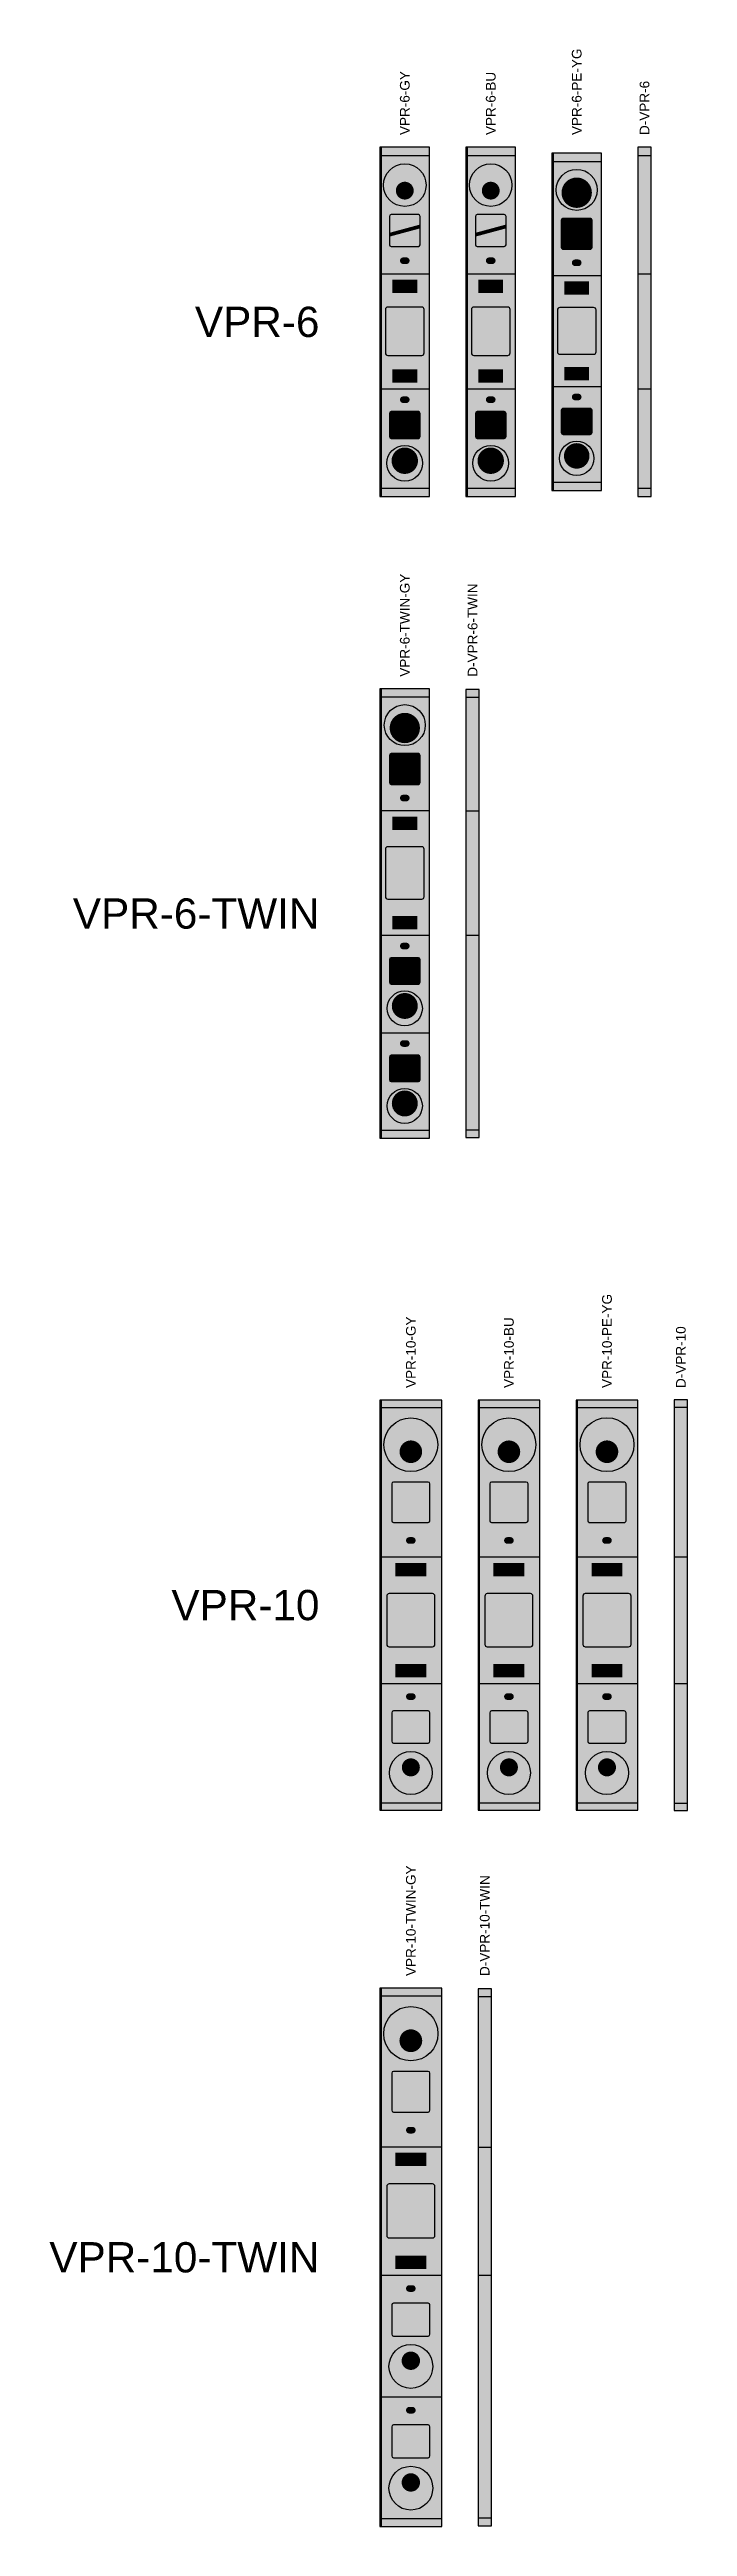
# Model space of a CAD drawing. Header units: millimetres. Extents: x -73 to 58, y -1663 to 37.
# Drawn here: x -54.6 to 50.8, y -1271.5 to -862.4 of the extents above; entities that cross this region are included whole.
import ezdxf
from ezdxf.enums import TextEntityAlignment as Align

# ---------------------------------------------------------------- set-up
doc = ezdxf.new("R2010")
doc.units = ezdxf.units.MM
doc.styles.add('VPR_Arial', font='arial.ttf')

msp = doc.modelspace()

# ---------------------------------------------------------------- texts
at = {"style": 'VPR_Arial'}
for s, p in [('VPR-6-PE-YG', (32.5, -876.55)), ('VPR-6-GY', (4.1, -876.55)), ('VPR-6-BU', (18.3, -876.55)), ('D-VPR-6', (43.7, -876.55)), ('VPR-6-TWIN-GY', (4.1, -966)), ('D-VPR-6-TWIN', (15.3, -966)), ('VPR-10-PE-YG', (37.5, -1083.45)), ('VPR-10-GY', (5.1, -1083.45)), ('VPR-10-BU', (21.3, -1083.45)), ('D-VPR-10', (49.7, -1083.45)), ('VPR-10-TWIN-GY', (5.1, -1180.55)), ('D-VPR-10-TWIN', (17.3, -1180.55))]:
    msp.add_text(s, height=1.6, rotation=90, dxfattribs=at).set_placement(p, align=Align.MIDDLE_LEFT)
for s, p in [('VPR-6', (-10, -907.4)), ('VPR-6-TWIN', (-10, -1005.1)), ('VPR-10', (-10, -1119.3)), ('VPR-10-TWIN', (-10, -1227))]:
    msp.add_text(s, height=5, dxfattribs=at).set_placement(p, align=Align.MIDDLE_RIGHT)

# ---------------------------------------------------------------- blocks, each defined once
blk = doc.blocks.new('VPR-10-GY')
at = {"true_color": 0x82817d}
blk.add_hatch(color=8, dxfattribs=at).paths.add_polyline_path([(0, -33.85), (10.2, -33.85), (10.2, 33.85), (0, 33.85)])
at = {"true_color": 0x72706d}
for points in [[(0, 32.65), (10.2, 32.65), (10.2, 33.85), (0, 33.85)], [(0, -33.85), (10.2, -33.85), (10.2, -32.65), (0, -32.65)]]:
    blk.add_hatch(color=8, dxfattribs=at).paths.add_polyline_path(points)
at = {"true_color": 0x989692}
for points in [[(0, 7.95), (10.2, 7.95), (10.2, 32.65), (0, 32.65)], [(0, -32.65), (10.2, -32.65), (10.2, -12.95), (0, -12.95)]]:
    blk.add_hatch(color=252, dxfattribs=at).paths.add_polyline_path(points)
at = {"true_color": 0x706f6c}
h = blk.add_hatch(color=8, dxfattribs=at)
edge = h.paths.add_edge_path()
edge.add_arc((5.1, 26.475), 4.446, 0, 360)
at = {"true_color": 0x4f4e4b}
h = blk.add_hatch(color=251, dxfattribs=at)
edge = h.paths.add_edge_path()
edge.add_arc((5.1, 25.85256), 3.29004, 0, 360)
at = {"true_color": 0x2d2d2b}
h = blk.add_hatch(color=250, dxfattribs=at)
edge = h.paths.add_edge_path()
edge.add_arc((5.1, 25.31904), 1.86732, 0, 360)
at = {"true_color": 0xe46f30}
for points in [[(2.238, 13.631), (7.962, 13.631, 0.414213562), (8.262, 13.931), (8.262, 20, 0.414213562), (7.962, 20.3), (2.238, 20.3, 0.414213562), (1.938, 20), (1.938, 13.931, 0.414213562)], [(2.238, -22.8), (7.962, -22.8, 0.414213562), (8.262, -22.5), (8.262, -17.781, 0.414213562), (7.962, -17.481), (2.238, -17.481, 0.414213562), (1.938, -17.781), (1.938, -22.5, 0.414213562)]]:
    blk.add_hatch(color=32, dxfattribs=at).paths.add_polyline_path(points)
at = {"true_color": 0x723718}
for points in [[(1.938, 15.69839), (8.262, 17.43233), (8.262, 18.23261), (1.938, 16.49867)], [(1.938, -21.15111), (8.262, -19.76817), (8.262, -19.12989), (1.938, -20.51283)]]:
    blk.add_hatch(color=36, dxfattribs=at).paths.add_polyline_path(points)
at = {"true_color": 0x3f3f3d}
for points in [[(4.849, 10.117), (5.351, 10.117, 0.414213562), (5.9, 10.666), (5.9, 10.668, 0.414213562), (5.351, 11.217), (4.849, 11.217, 0.414213562), (4.3, 10.668), (4.3, 10.666, 0.414213562)], [(4.849, -15.667), (5.351, -15.667, 0.414213562), (5.9, -15.118), (5.9, -15.116, 0.414213562), (5.351, -14.567), (4.849, -14.567, 0.414213562), (4.3, -15.116), (4.3, -15.118, 0.414213562)]]:
    blk.add_hatch(color=250, dxfattribs=at).paths.add_polyline_path(points)
at = {"true_color": 0x343437}
for points in [[(2.55, 4.75), (7.65, 4.75), (7.65, 6.95), (2.55, 6.95)], [(2.55, -11.95), (7.65, -11.95), (7.65, -9.75), (2.55, -9.75)]]:
    blk.add_hatch(color=250, dxfattribs=at).paths.add_polyline_path(points)
at = {"true_color": 0xa4a29d}
blk.add_hatch(color=253, dxfattribs=at).paths.add_polyline_path([(1.522, -6.889), (8.678, -6.889, 0.414213562), (9.078, -6.489), (9.078, 1.489, 0.414213562), (8.678, 1.889), (1.522, 1.889, 0.414213562), (1.122, 1.489), (1.122, -6.489, 0.414213562)])
at = {"true_color": 0x706f6c}
h = blk.add_hatch(color=8, dxfattribs=at)
edge = h.paths.add_edge_path()
edge.add_arc((5.1, -27.725), 3.546, 0, 360)
at = {"true_color": 0x4f4e4b}
h = blk.add_hatch(color=251, dxfattribs=at)
edge = h.paths.add_edge_path()
edge.add_arc((5.1, -27.22856), 2.62404, 0, 360)
at = {"true_color": 0x2d2d2b}
h = blk.add_hatch(color=250, dxfattribs=at)
edge = h.paths.add_edge_path()
edge.add_arc((5.1, -26.80304), 1.48932, 0, 360)
at = {"color": 253, "true_color": 0xaaa8a3}
blk.add_line((0.25, -33.85), (0.25, 33.85), dxfattribs=at)
at = {"color": 251, "true_color": 0x5b5a57}
for p, q in [((0, 32.65), (10.2, 32.65)), ((0, 7.95), (10.2, 7.95)), ((0, -12.95), (10.2, -12.95)), ((0, -32.65), (10.2, -32.65))]:
    blk.add_line(p, q, dxfattribs=at)
blk.add_lwpolyline([(0, -33.85), (10.2, -33.85), (10.2, 33.85), (0, 33.85)], close=True)
at = {"color": 34, "true_color": 0x8d441d}
for points in [[(2.238, 13.631), (7.962, 13.631, 0.414213562), (8.262, 13.931), (8.262, 20, 0.414213562), (7.962, 20.3), (2.238, 20.3, 0.414213562), (1.938, 20), (1.938, 13.931, 0.414213562)], [(2.238, -22.8), (7.962, -22.8, 0.414213562), (8.262, -22.5), (8.262, -17.781, 0.414213562), (7.962, -17.481), (2.238, -17.481, 0.414213562), (1.938, -17.781), (1.938, -22.5, 0.414213562)]]:
    blk.add_lwpolyline(points, format="xyb", close=True, dxfattribs=at)
at = {"color": 251, "true_color": 0x5b5a57}
blk.add_lwpolyline([(1.522, -6.889), (8.678, -6.889, 0.414213562), (9.078, -6.489), (9.078, 1.489, 0.414213562), (8.678, 1.889), (1.522, 1.889, 0.414213562), (1.122, 1.489), (1.122, -6.489, 0.414213562)], format="xyb", close=True, dxfattribs=at)
at = {"color": 251, "true_color": 0x535250}
for centre, radius in [((5.1, 26.475), 4.446), ((5.1, -27.725), 3.546)]:
    blk.add_circle(centre, radius, dxfattribs=at)
blk = doc.blocks.new('VPR-10-BU')
at = {"true_color": 0x22609a}
blk.add_hatch(color=144, dxfattribs=at).paths.add_polyline_path([(0, -33.85), (10.2, -33.85), (10.2, 33.85), (0, 33.85)])
at = {"true_color": 0x1e5487}
for points in [[(0, 32.65), (10.2, 32.65), (10.2, 33.85), (0, 33.85)], [(0, -33.85), (10.2, -33.85), (10.2, -32.65), (0, -32.65)]]:
    blk.add_hatch(color=146, dxfattribs=at).paths.add_polyline_path(points)
at = {"true_color": 0x2870b4}
for points in [[(0, 7.95), (10.2, 7.95), (10.2, 32.65), (0, 32.65)], [(0, -32.65), (10.2, -32.65), (10.2, -12.95), (0, -12.95)]]:
    blk.add_hatch(color=155, dxfattribs=at).paths.add_polyline_path(points)
at = {"true_color": 0x1d5285}
h = blk.add_hatch(color=146, dxfattribs=at)
edge = h.paths.add_edge_path()
edge.add_arc((5.1, 26.475), 4.446, 0, 360)
at = {"true_color": 0x143a5d}
h = blk.add_hatch(color=159, dxfattribs=at)
edge = h.paths.add_edge_path()
edge.add_arc((5.1, 25.85256), 3.29004, 0, 360)
at = {"true_color": 0x0c2136}
h = blk.add_hatch(color=158, dxfattribs=at)
edge = h.paths.add_edge_path()
edge.add_arc((5.1, 25.31904), 1.86732, 0, 360)
at = {"true_color": 0xe46f30}
for points in [[(2.238, 13.631), (7.962, 13.631, 0.414213562), (8.262, 13.931), (8.262, 20, 0.414213562), (7.962, 20.3), (2.238, 20.3, 0.414213562), (1.938, 20), (1.938, 13.931, 0.414213562)], [(2.238, -22.8), (7.962, -22.8, 0.414213562), (8.262, -22.5), (8.262, -17.781, 0.414213562), (7.962, -17.481), (2.238, -17.481, 0.414213562), (1.938, -17.781), (1.938, -22.5, 0.414213562)]]:
    blk.add_hatch(color=32, dxfattribs=at).paths.add_polyline_path(points)
at = {"true_color": 0x723718}
for points in [[(1.938, 15.69839), (8.262, 17.43233), (8.262, 18.23261), (1.938, 16.49867)], [(1.938, -21.15111), (8.262, -19.76817), (8.262, -19.12989), (1.938, -20.51283)]]:
    blk.add_hatch(color=36, dxfattribs=at).paths.add_polyline_path(points)
at = {"true_color": 0x102f4b}
for points in [[(4.849, 10.117), (5.351, 10.117, 0.414213562), (5.9, 10.666), (5.9, 10.668, 0.414213562), (5.351, 11.217), (4.849, 11.217, 0.414213562), (4.3, 10.668), (4.3, 10.666, 0.414213562)], [(4.849, -15.667), (5.351, -15.667, 0.414213562), (5.9, -15.118), (5.9, -15.116, 0.414213562), (5.351, -14.567), (4.849, -14.567, 0.414213562), (4.3, -15.116), (4.3, -15.118, 0.414213562)]]:
    blk.add_hatch(color=158, dxfattribs=at).paths.add_polyline_path(points)
at = {"true_color": 0x343437}
for points in [[(2.55, 4.75), (7.65, 4.75), (7.65, 6.95), (2.55, 6.95)], [(2.55, -11.95), (7.65, -11.95), (7.65, -9.75), (2.55, -9.75)]]:
    blk.add_hatch(color=250, dxfattribs=at).paths.add_polyline_path(points)
at = {"true_color": 0x2b78c2}
blk.add_hatch(color=152, dxfattribs=at).paths.add_polyline_path([(1.522, -6.889), (8.678, -6.889, 0.414213562), (9.078, -6.489), (9.078, 1.489, 0.414213562), (8.678, 1.889), (1.522, 1.889, 0.414213562), (1.122, 1.489), (1.122, -6.489, 0.414213562)])
at = {"true_color": 0x1d5285}
h = blk.add_hatch(color=146, dxfattribs=at)
edge = h.paths.add_edge_path()
edge.add_arc((5.1, -27.725), 3.546, 0, 360)
at = {"true_color": 0x143a5d}
h = blk.add_hatch(color=159, dxfattribs=at)
edge = h.paths.add_edge_path()
edge.add_arc((5.1, -27.22856), 2.62404, 0, 360)
at = {"true_color": 0x0c2136}
h = blk.add_hatch(color=158, dxfattribs=at)
edge = h.paths.add_edge_path()
edge.add_arc((5.1, -26.80304), 1.48932, 0, 360)
at = {"color": 152, "true_color": 0x2c7dc9}
blk.add_line((0.25, -33.85), (0.25, 33.85), dxfattribs=at)
at = {"color": 156, "true_color": 0x18436c}
for p, q in [((0, 32.65), (10.2, 32.65)), ((0, 7.95), (10.2, 7.95)), ((0, -12.95), (10.2, -12.95)), ((0, -32.65), (10.2, -32.65))]:
    blk.add_line(p, q, dxfattribs=at)
blk.add_lwpolyline([(0, -33.85), (10.2, -33.85), (10.2, 33.85), (0, 33.85)], close=True)
at = {"color": 34, "true_color": 0x8d441d}
for points in [[(2.238, 13.631), (7.962, 13.631, 0.414213562), (8.262, 13.931), (8.262, 20, 0.414213562), (7.962, 20.3), (2.238, 20.3, 0.414213562), (1.938, 20), (1.938, 13.931, 0.414213562)], [(2.238, -22.8), (7.962, -22.8, 0.414213562), (8.262, -22.5), (8.262, -17.781, 0.414213562), (7.962, -17.481), (2.238, -17.481, 0.414213562), (1.938, -17.781), (1.938, -22.5, 0.414213562)]]:
    blk.add_lwpolyline(points, format="xyb", close=True, dxfattribs=at)
at = {"color": 156, "true_color": 0x18436c}
blk.add_lwpolyline([(1.522, -6.889), (8.678, -6.889, 0.414213562), (9.078, -6.489), (9.078, 1.489, 0.414213562), (8.678, 1.889), (1.522, 1.889, 0.414213562), (1.122, 1.489), (1.122, -6.489, 0.414213562)], format="xyb", close=True, dxfattribs=at)
at = {"color": 159, "true_color": 0x163d63}
for centre, radius in [((5.1, 26.475), 4.446), ((5.1, -27.725), 3.546)]:
    blk.add_circle(centre, radius, dxfattribs=at)
blk = doc.blocks.new('VPR-10-PE-YG')
at = {"true_color": 0x438b60}
blk.add_hatch(color=117, dxfattribs=at).paths.add_polyline_path([(0, -33.85), (10.2, -33.85), (10.2, 33.85), (0, 33.85)])
at = {"true_color": 0x3a7954}
for points in [[(0, 32.65), (10.2, 32.65), (10.2, 33.85), (0, 33.85)], [(0, -33.85), (10.2, -33.85), (10.2, -32.65), (0, -32.65)]]:
    blk.add_hatch(color=107, dxfattribs=at).paths.add_polyline_path(points)
at = {"true_color": 0x4ea270}
for points in [[(0, 7.95), (10.2, 7.95), (10.2, 32.65), (0, 32.65)], [(0, -32.65), (10.2, -32.65), (10.2, -12.95), (0, -12.95)]]:
    blk.add_hatch(color=115, dxfattribs=at).paths.add_polyline_path(points)
at = {"true_color": 0xc4c45c}
for points in [[(0, 32.14), (10.2, 31.7), (10.2, 32.14), (0, 32.59)], [(0, 30.55), (10.2, 30.56), (10.2, 30.72), (0, 30.71)], [(0, 29.4), (10.2, 28.29), (10.2, 28.47), (0, 29.58)], [(0, 27.92), (10.2, 29.07), (10.2, 29.52), (0, 28.37)], [(0, 26.4), (10.2, 25.33), (10.2, 25.82), (0, 26.88)], [(0, 24.87), (10.2, 25.41), (10.2, 25.59), (0, 25.04)], [(0, 23.87), (10.2, 24.23), (10.2, 24.6), (0, 24.24)], [(0, 23.09), (10.2, 22.28), (10.2, 22.46), (0, 23.28)], [(0, 21.82), (10.2, 22.24), (10.2, 22.64), (0, 22.22)], [(0, 20.56), (10.2, 20.71), (10.2, 20.91), (0, 20.76)], [(0, 19.87), (10.2, 20.31), (10.2, 20.47), (0, 20.03)], [(0, 17.79), (10.2, 17.6), (10.2, 17.9), (0, 18.09)], [(0, 16.18), (10.2, 17.37), (10.2, 17.59), (0, 16.39)], [(0, 15.05), (10.2, 16.18), (10.2, 16.44), (0, 15.31)], [(0, 13.26), (10.2, 14.35), (10.2, 14.88), (0, 13.78)], [(0, 12.31), (10.2, 13.47), (10.2, 13.74), (0, 12.57)], [(0, 10.49), (10.2, 9.92), (10.2, 10.17), (0, 10.73)], [(0, 9.28), (10.2, 9.69), (10.2, 9.98), (0, 9.56)], [(0, 8.14), (10.2, 7.06), (10.2, 7.5), (0, 8.57)], [(0, 6.56), (10.2, 6.23), (10.2, 6.76), (0, 7.09)], [(0, 5.28), (10.2, 6), (10.2, 6.48), (0, 5.77)], [(0, 3.29), (10.2, 3.08), (10.2, 3.45), (0, 3.65)], [(0, 1.16), (10.2, 1.57), (10.2, 1.95), (0, 1.54)], [(0, -0.72), (10.2, 0.46), (10.2, 0.7), (0, -0.48)], [(0, -1.57), (10.2, -0.98), (10.2, -0.81), (0, -1.4)], [(0, -2.76), (10.2, -2.14), (10.2, -1.73), (0, -2.35)], [(0, -4.44), (10.2, -4.88), (10.2, -4.68), (0, -4.23)], [(0, -6.34), (10.2, -5.92), (10.2, -5.44), (0, -5.86)], [(0, -7.22), (10.2, -6.2), (10.2, -6.04), (0, -7.07)], [(0, -8.13), (10.2, -8.42), (10.2, -8.08), (0, -7.79)], [(0, -10.15), (10.2, -10.12), (10.2, -9.71), (0, -9.75)], [(0, -11.31), (10.2, -12.5), (10.2, -12), (0, -10.81)], [(0, -12.3), (10.2, -13.09), (10.2, -12.6), (0, -11.82)], [(0, -13.32), (10.2, -14.01), (10.2, -13.64), (0, -12.95)], [(0, -14.59), (10.2, -14.79), (10.2, -14.52), (0, -14.31)], [(0, -15.57), (10.2, -15.77), (10.2, -15.54), (0, -15.34)], [(0, -16.73), (10.2, -17.16), (10.2, -16.62), (0, -16.2)], [(0, -18.06), (10.2, -17.17), (10.2, -16.93), (0, -17.83)], [(0, -19.77), (10.2, -19.31), (10.2, -18.89), (0, -19.35)], [(0, -21.8), (10.2, -22.49), (10.2, -22.19), (0, -21.5)], [(0, -23.76), (10.2, -24.62), (10.2, -24.21), (0, -23.34)], [(0, -25.72), (10.2, -24.57), (10.2, -24.25), (0, -25.4)], [(0, -24.64), (10.2, -25.02), (10.2, -24.65), (0, -24.27)], [(0, -27.01), (10.2, -26.75), (10.2, -26.49), (0, -26.75)], [(0, -28.12), (10.2, -28.22), (10.2, -27.99), (0, -27.9)], [(0, -29.08), (10.2, -28.89), (10.2, -28.61), (0, -28.8)], [(0, -30.22), (10.2, -29.82), (10.2, -29.33), (0, -29.73)], [(0, -31.75), (10.2, -30.6), (10.2, -30.45), (0, -31.6)], [(0, -33.52), (10.2, -32.86), (10.2, -32.6), (0, -33.26)]]:
    blk.add_hatch(color=53, dxfattribs=at).paths.add_polyline_path(points)
at = {"true_color": 0x397752}
h = blk.add_hatch(color=107, dxfattribs=at)
edge = h.paths.add_edge_path()
edge.add_arc((5.1, 26.48), 4.45, 0, 360)
at = {"true_color": 0x28543a}
h = blk.add_hatch(color=119, dxfattribs=at)
edge = h.paths.add_edge_path()
edge.add_arc((5.1, 25.85), 3.29, 0, 360)
at = {"true_color": 0x173021}
h = blk.add_hatch(color=99, dxfattribs=at)
edge = h.paths.add_edge_path()
edge.add_arc((5.1, 25.32), 1.87, 0, 360)
at = {"true_color": 0xe46f30}
for points in [[(2.24, 13.63), (7.96, 13.63, 0.414214), (8.26, 13.93), (8.26, 20, 0.414214), (7.96, 20.3), (2.24, 20.3, 0.414214), (1.94, 20), (1.94, 13.93, 0.414214)], [(2.24, -22.8), (7.96, -22.8, 0.414214), (8.26, -22.5), (8.26, -17.78, 0.414214), (7.96, -17.48), (2.24, -17.48, 0.414214), (1.94, -17.78), (1.94, -22.5, 0.414214)]]:
    blk.add_hatch(color=32, dxfattribs=at).paths.add_polyline_path(points)
at = {"true_color": 0x723718}
for points in [[(1.94, 15.7), (8.26, 17.43), (8.26, 18.23), (1.94, 16.5)], [(1.94, -21.15), (8.26, -19.77), (8.26, -19.13), (1.94, -20.51)]]:
    blk.add_hatch(color=36, dxfattribs=at).paths.add_polyline_path(points)
at = {"true_color": 0x20442f}
for points in [[(4.85, 10.12), (5.35, 10.12, 0.414214), (5.9, 10.67), (5.9, 10.67, 0.414214), (5.35, 11.22), (4.85, 11.22, 0.414214), (4.3, 10.67), (4.3, 10.67, 0.414214)], [(4.85, -15.67), (5.35, -15.67, 0.414214), (5.9, -15.12), (5.9, -15.12, 0.414214), (5.35, -14.57), (4.85, -14.57, 0.414214), (4.3, -15.12), (4.3, -15.12, 0.414214)]]:
    blk.add_hatch(color=109, dxfattribs=at).paths.add_polyline_path(points)
at = {"true_color": 0x343437}
for points in [[(2.55, 4.75), (7.65, 4.75), (7.65, 6.95), (2.55, 6.95)], [(2.55, -11.95), (7.65, -11.95), (7.65, -9.75), (2.55, -9.75)]]:
    blk.add_hatch(color=250, dxfattribs=at).paths.add_polyline_path(points)
at = {"true_color": 0x4a996a}
blk.add_hatch(color=115, dxfattribs=at).paths.add_polyline_path([(1.52, -6.89), (8.68, -6.89, 0.414214), (9.08, -6.49), (9.08, 1.49, 0.414214), (8.68, 1.89), (1.52, 1.89, 0.414214), (1.12, 1.49), (1.12, -6.49, 0.414214)])
at = {"true_color": 0x397752}
h = blk.add_hatch(color=107, dxfattribs=at)
edge = h.paths.add_edge_path()
edge.add_arc((5.1, -27.73), 3.55, 0, 360)
at = {"true_color": 0x28543a}
h = blk.add_hatch(color=119, dxfattribs=at)
edge = h.paths.add_edge_path()
edge.add_arc((5.1, -27.23), 2.62, 0, 360)
at = {"true_color": 0x173021}
h = blk.add_hatch(color=99, dxfattribs=at)
edge = h.paths.add_edge_path()
edge.add_arc((5.1, -26.8), 1.49, 0, 360)
at = {"color": 103, "true_color": 0x57b57d}
blk.add_line((0.25, -33.85), (0.25, 33.85), dxfattribs=at)
at = {"color": 129, "true_color": 0x2e6143}
for p, q in [((0, 32.65), (10.2, 32.65)), ((0, 7.95), (10.2, 7.95)), ((0, -12.95), (10.2, -12.95)), ((0, -32.65), (10.2, -32.65))]:
    blk.add_line(p, q, dxfattribs=at)
blk.add_lwpolyline([(0, -33.85), (10.2, -33.85), (10.2, 33.85), (0, 33.85)], close=True)
at = {"color": 34, "true_color": 0x8d441d}
for points in [[(2.24, 13.63), (7.96, 13.63, 0.414214), (8.26, 13.93), (8.26, 20, 0.414214), (7.96, 20.3), (2.24, 20.3, 0.414214), (1.94, 20), (1.94, 13.93, 0.414214)], [(2.24, -22.8), (7.96, -22.8, 0.414214), (8.26, -22.5), (8.26, -17.78, 0.414214), (7.96, -17.48), (2.24, -17.48, 0.414214), (1.94, -17.78), (1.94, -22.5, 0.414214)]]:
    blk.add_lwpolyline(points, format="xyb", close=True, dxfattribs=at)
at = {"color": 129, "true_color": 0x2e6143}
blk.add_lwpolyline([(1.52, -6.89), (8.68, -6.89, 0.414214), (9.08, -6.49), (9.08, 1.49, 0.414214), (8.68, 1.89), (1.52, 1.89, 0.414214), (1.12, 1.49), (1.12, -6.49, 0.414214)], format="xyb", close=True, dxfattribs=at)
at = {"color": 119, "true_color": 0x2a593d}
for centre, radius in [((5.1, 26.48), 4.45), ((5.1, -27.73), 3.55)]:
    blk.add_circle(centre, radius, dxfattribs=at)
blk = doc.blocks.new('D-VPR-10')
at = {"true_color": 0xaba7a1}
blk.add_hatch(color=253, dxfattribs=at).paths.add_polyline_path([(0, -33.9), (2.2, -33.9), (2.2, 33.9), (0, 33.9)])
at = {"true_color": 0xb5b1aa}
for points in [[(0, 7.96), (2.2, 7.96), (2.2, 32.7), (0, 32.7)], [(0, -32.7), (2.2, -32.7), (2.2, -12.97), (0, -12.97)]]:
    blk.add_hatch(color=253, dxfattribs=at).paths.add_polyline_path(points)
at = {"color": 8, "true_color": 0x777470}
for p, q in [((0, 32.7), (2.2, 32.7)), ((0, 7.96), (2.2, 7.96)), ((0, -12.97), (2.2, -12.97)), ((0, -32.7), (2.2, -32.7))]:
    blk.add_line(p, q, dxfattribs=at)
blk.add_lwpolyline([(0, -33.9), (2.2, -33.9), (2.2, 33.9), (0, 33.9)], close=True)
blk = doc.blocks.new('VPR-10-TWIN-GY')
at = {"true_color": 0x82817d}
blk.add_hatch(color=8, dxfattribs=at).paths.add_polyline_path([(0, -44.45), (10.2, -44.45), (10.2, 44.45), (0, 44.45)])
at = {"true_color": 0x72706d}
for points in [[(0, 43.15), (10.2, 43.15), (10.2, 44.45), (0, 44.45)], [(0, -44.45), (10.2, -44.45), (10.2, -43.15), (0, -43.15)]]:
    blk.add_hatch(color=8, dxfattribs=at).paths.add_polyline_path(points)
at = {"true_color": 0x989692}
for points in [[(0, 18.25), (10.2, 18.25), (10.2, 43.15), (0, 43.15)], [(0, -43.15), (10.2, -43.15), (10.2, -2.95), (0, -2.95)]]:
    blk.add_hatch(color=252, dxfattribs=at).paths.add_polyline_path(points)
at = {"true_color": 0x706f6c}
h = blk.add_hatch(color=8, dxfattribs=at)
edge = h.paths.add_edge_path()
edge.add_arc((5.1, 36.925), 4.482, 0, 360)
at = {"true_color": 0x4f4e4b}
h = blk.add_hatch(color=251, dxfattribs=at)
edge = h.paths.add_edge_path()
edge.add_arc((5.1, 36.29752), 3.31668, 0, 360)
at = {"true_color": 0x2d2d2b}
h = blk.add_hatch(color=250, dxfattribs=at)
edge = h.paths.add_edge_path()
edge.add_arc((5.1, 35.75968), 1.88244, 0, 360)
at = {"true_color": 0xe46f30}
for points in [[(2.238, 23.977), (7.962, 23.977, 0.414213562), (8.262, 24.277), (8.262, 30.4, 0.414213562), (7.962, 30.7), (2.238, 30.7, 0.414213562), (1.938, 30.4), (1.938, 24.277, 0.414213562)], [(2.238, -13), (7.962, -13, 0.414213562), (8.262, -12.7), (8.262, -7.873, 0.414213562), (7.962, -7.573), (2.238, -7.573, 0.414213562), (1.938, -7.873), (1.938, -12.7, 0.414213562)], [(2.238, -33.1), (7.962, -33.1, 0.414213562), (8.262, -32.8), (8.262, -27.973, 0.414213562), (7.962, -27.673), (2.238, -27.673, 0.414213562), (1.938, -27.973), (1.938, -32.8, 0.414213562)]]:
    blk.add_hatch(color=32, dxfattribs=at).paths.add_polyline_path(points)
at = {"true_color": 0x723718}
for points in [[(1.938, 26.06113), (8.262, 27.80911), (8.262, 28.61587), (1.938, 26.86789)], [(1.938, -11.31763), (8.262, -9.90661), (8.262, -9.25537), (1.938, -10.66639)], [(1.938, -31.41763), (8.262, -30.00661), (8.262, -29.35537), (1.938, -30.76639)]]:
    blk.add_hatch(color=36, dxfattribs=at).paths.add_polyline_path(points)
at = {"true_color": 0x3f3f3d}
for points in [[(4.849, 20.439), (5.351, 20.439, 0.414213562), (5.9, 20.988), (5.9, 20.99, 0.414213562), (5.351, 21.539), (4.849, 21.539, 0.414213562), (4.3, 20.99), (4.3, 20.988, 0.414213562)], [(4.849, -5.711), (5.351, -5.711, 0.414213562), (5.9, -5.162), (5.9, -5.16, 0.414213562), (5.351, -4.611), (4.849, -4.611, 0.414213562), (4.3, -5.16), (4.3, -5.162, 0.414213562)], [(4.849, -25.811), (5.351, -25.811, 0.414213562), (5.9, -25.262), (5.9, -25.26, 0.414213562), (5.351, -24.711), (4.849, -24.711, 0.414213562), (4.3, -25.26), (4.3, -25.262, 0.414213562)]]:
    blk.add_hatch(color=250, dxfattribs=at).paths.add_polyline_path(points)
at = {"true_color": 0x343437}
for points in [[(2.55, 15.05), (7.65, 15.05), (7.65, 17.25), (2.55, 17.25)], [(2.55, -1.95), (7.65, -1.95), (7.65, 0.25), (2.55, 0.25)]]:
    blk.add_hatch(color=250, dxfattribs=at).paths.add_polyline_path(points)
at = {"true_color": 0xa4a29d}
blk.add_hatch(color=253, dxfattribs=at).paths.add_polyline_path([(1.522, 3.198), (8.678, 3.198, 0.414213562), (9.078, 3.598), (9.078, 11.702, 0.414213562), (8.678, 12.102), (1.522, 12.102, 0.414213562), (1.122, 11.702), (1.122, 3.598, 0.414213562)])
at = {"true_color": 0x706f6c}
h = blk.add_hatch(color=8, dxfattribs=at)
edge = h.paths.add_edge_path()
edge.add_arc((5.1, -18.025), 3.618, 0, 360)
at = {"true_color": 0x4f4e4b}
h = blk.add_hatch(color=251, dxfattribs=at)
edge = h.paths.add_edge_path()
edge.add_arc((5.1, -17.51848), 2.67732, 0, 360)
at = {"true_color": 0x2d2d2b}
h = blk.add_hatch(color=250, dxfattribs=at)
edge = h.paths.add_edge_path()
edge.add_arc((5.1, -17.08432), 1.51956, 0, 360)
at = {"true_color": 0x706f6c}
h = blk.add_hatch(color=8, dxfattribs=at)
edge = h.paths.add_edge_path()
edge.add_arc((5.1, -38.125), 3.618, 0, 360)
at = {"true_color": 0x4f4e4b}
h = blk.add_hatch(color=251, dxfattribs=at)
edge = h.paths.add_edge_path()
edge.add_arc((5.1, -37.61848), 2.67732, 0, 360)
at = {"true_color": 0x2d2d2b}
h = blk.add_hatch(color=250, dxfattribs=at)
edge = h.paths.add_edge_path()
edge.add_arc((5.1, -37.18432), 1.51956, 0, 360)
at = {"color": 251, "true_color": 0x5b5a57}
for p, q in [((0, 43.15), (10.2, 43.15)), ((0, 18.25), (10.2, 18.25)), ((0, -2.95), (10.2, -2.95)), ((0, -23.05), (10.2, -23.05)), ((0, -43.15), (10.2, -43.15))]:
    blk.add_line(p, q, dxfattribs=at)
at = {"color": 253, "true_color": 0xaaa8a3}
blk.add_line((0.25, -44.45), (0.25, 44.45), dxfattribs=at)
blk.add_lwpolyline([(0, -44.45), (10.2, -44.45), (10.2, 44.45), (0, 44.45)], close=True)
at = {"color": 34, "true_color": 0x8d441d}
for points in [[(2.238, 23.977), (7.962, 23.977, 0.414213562), (8.262, 24.277), (8.262, 30.4, 0.414213562), (7.962, 30.7), (2.238, 30.7, 0.414213562), (1.938, 30.4), (1.938, 24.277, 0.414213562)], [(2.238, -13), (7.962, -13, 0.414213562), (8.262, -12.7), (8.262, -7.873, 0.414213562), (7.962, -7.573), (2.238, -7.573, 0.414213562), (1.938, -7.873), (1.938, -12.7, 0.414213562)], [(2.238, -33.1), (7.962, -33.1, 0.414213562), (8.262, -32.8), (8.262, -27.973, 0.414213562), (7.962, -27.673), (2.238, -27.673, 0.414213562), (1.938, -27.973), (1.938, -32.8, 0.414213562)]]:
    blk.add_lwpolyline(points, format="xyb", close=True, dxfattribs=at)
at = {"color": 251, "true_color": 0x5b5a57}
blk.add_lwpolyline([(1.522, 3.198), (8.678, 3.198, 0.414213562), (9.078, 3.598), (9.078, 11.702, 0.414213562), (8.678, 12.102), (1.522, 12.102, 0.414213562), (1.122, 11.702), (1.122, 3.598, 0.414213562)], format="xyb", close=True, dxfattribs=at)
at = {"color": 251, "true_color": 0x535250}
for centre, radius in [((5.1, 36.925), 4.482), ((5.1, -18.025), 3.618), ((5.1, -38.125), 3.618)]:
    blk.add_circle(centre, radius, dxfattribs=at)
blk = doc.blocks.new('D-VPR-10-TWIN')
at = {"true_color": 0xaba7a1}
blk.add_hatch(color=253, dxfattribs=at).paths.add_polyline_path([(0, -44.35), (2.2, -44.35), (2.2, 44.35), (0, 44.35)])
at = {"true_color": 0xb5b1aa}
for points in [[(0, 18.21), (2.2, 18.21), (2.2, 43.05), (0, 43.05)], [(0, -43.05), (2.2, -43.05), (2.2, -2.94), (0, -2.94)]]:
    blk.add_hatch(color=253, dxfattribs=at).paths.add_polyline_path(points)
at = {"color": 8, "true_color": 0x777470}
for p, q in [((0, 43.05), (2.2, 43.05)), ((0, 18.21), (2.2, 18.21)), ((0, -2.94), (2.2, -2.94)), ((0, -43.05), (2.2, -43.05))]:
    blk.add_line(p, q, dxfattribs=at)
blk.add_lwpolyline([(0, -44.35), (2.2, -44.35), (2.2, 44.35), (0, 44.35)], close=True)
blk = doc.blocks.new('VPR-6-GY')
at = {"true_color": 0x82817d}
blk.add_hatch(color=8, dxfattribs=at).paths.add_polyline_path([(0, -28.85), (8.2, -28.85), (8.2, 28.85), (0, 28.85)])
at = {"true_color": 0x72706d}
for points in [[(0, 27.45), (8.2, 27.45), (8.2, 28.85), (0, 28.85)], [(0, -28.85), (8.2, -28.85), (8.2, -27.45), (0, -27.45)]]:
    blk.add_hatch(color=8, dxfattribs=at).paths.add_polyline_path(points)
at = {"true_color": 0x989692}
for points in [[(0, 7.95), (8.2, 7.95), (8.2, 27.45), (0, 27.45)], [(0, -27.45), (8.2, -27.45), (8.2, -11.05), (0, -11.05)]]:
    blk.add_hatch(color=252, dxfattribs=at).paths.add_polyline_path(points)
at = {"true_color": 0x706f6c}
h = blk.add_hatch(color=8, dxfattribs=at)
edge = h.paths.add_edge_path()
edge.add_arc((4.1, 22.575), 3.51, 0, 360)
at = {"true_color": 0x4f4e4b}
h = blk.add_hatch(color=251, dxfattribs=at)
edge = h.paths.add_edge_path()
edge.add_arc((4.1, 22.0836), 2.5974, 0, 360)
at = {"true_color": 0x2d2d2b}
h = blk.add_hatch(color=250, dxfattribs=at)
edge = h.paths.add_edge_path()
edge.add_arc((4.1, 21.6624), 1.4742, 0, 360)
at = {"true_color": 0xe46f30}
for points in [[(1.858, 12.435), (6.342, 12.435, 0.414213562), (6.642, 12.735), (6.642, 17.4, 0.414213562), (6.342, 17.7), (1.858, 17.7, 0.414213562), (1.558, 17.4), (1.558, 12.735, 0.414213562)], [(1.858, -19.25), (6.342, -19.25, 0.414213562), (6.642, -18.95), (6.642, -15.122, 0.414213562), (6.342, -14.822), (1.858, -14.822, 0.414213562), (1.558, -15.122), (1.558, -18.95, 0.414213562)]]:
    blk.add_hatch(color=32, dxfattribs=at).paths.add_polyline_path(points)
at = {"true_color": 0x723718}
for points in [[(1.558, 14.06715), (6.642, 15.43605), (6.642, 16.06785), (1.558, 14.69895)], [(1.558, -17.87732), (6.642, -16.72604), (6.642, -16.19468), (1.558, -17.34596)]]:
    blk.add_hatch(color=36, dxfattribs=at).paths.add_polyline_path(points)
at = {"true_color": 0x3f3f3d}
for points in [[(3.849, 9.545), (4.351, 9.545, 0.414213562), (4.9, 10.094), (4.9, 10.096, 0.414213562), (4.351, 10.645), (3.849, 10.645, 0.414213562), (3.3, 10.096), (3.3, 10.094, 0.414213562)], [(3.849, -13.404), (4.351, -13.404, 0.414213562), (4.9, -12.855), (4.9, -12.853, 0.414213562), (4.351, -12.304), (3.849, -12.304, 0.414213562), (3.3, -12.853), (3.3, -12.855, 0.414213562)]]:
    blk.add_hatch(color=250, dxfattribs=at).paths.add_polyline_path(points)
at = {"true_color": 0x343437}
for points in [[(2.05, 4.75), (6.15, 4.75), (6.15, 6.95), (2.05, 6.95)], [(2.05, -10.05), (6.15, -10.05), (6.15, -7.85), (2.05, -7.85)]]:
    blk.add_hatch(color=250, dxfattribs=at).paths.add_polyline_path(points)
at = {"true_color": 0xa4a29d}
blk.add_hatch(color=253, dxfattribs=at).paths.add_polyline_path([(1.302, -5.54), (6.898, -5.54, 0.414213562), (7.298, -5.14), (7.298, 2.04, 0.414213562), (6.898, 2.44), (1.302, 2.44, 0.414213562), (0.902, 2.04), (0.902, -5.14, 0.414213562)])
at = {"true_color": 0x706f6c}
h = blk.add_hatch(color=8, dxfattribs=at)
edge = h.paths.add_edge_path()
edge.add_arc((4.1, -23.35), 2.952, 0, 360)
at = {"true_color": 0x4f4e4b}
h = blk.add_hatch(color=251, dxfattribs=at)
edge = h.paths.add_edge_path()
edge.add_arc((4.1, -22.93672), 2.18448, 0, 360)
at = {"true_color": 0x2d2d2b}
h = blk.add_hatch(color=250, dxfattribs=at)
edge = h.paths.add_edge_path()
edge.add_arc((4.1, -22.58248), 1.23984, 0, 360)
at = {"color": 253, "true_color": 0xaaa8a3}
blk.add_line((0.25, -28.85), (0.25, 28.85), dxfattribs=at)
at = {"color": 251, "true_color": 0x5b5a57}
for p, q in [((0, 27.45), (8.2, 27.45)), ((0, 7.95), (8.2, 7.95)), ((0, -11.05), (8.2, -11.05)), ((0, -27.45), (8.2, -27.45))]:
    blk.add_line(p, q, dxfattribs=at)
blk.add_lwpolyline([(0, -28.85), (8.2, -28.85), (8.2, 28.85), (0, 28.85)], close=True)
at = {"color": 34, "true_color": 0x8d441d}
for points in [[(1.858, 12.435), (6.342, 12.435, 0.414213562), (6.642, 12.735), (6.642, 17.4, 0.414213562), (6.342, 17.7), (1.858, 17.7, 0.414213562), (1.558, 17.4), (1.558, 12.735, 0.414213562)], [(1.858, -19.25), (6.342, -19.25, 0.414213562), (6.642, -18.95), (6.642, -15.122, 0.414213562), (6.342, -14.822), (1.858, -14.822, 0.414213562), (1.558, -15.122), (1.558, -18.95, 0.414213562)]]:
    blk.add_lwpolyline(points, format="xyb", close=True, dxfattribs=at)
at = {"color": 251, "true_color": 0x5b5a57}
blk.add_lwpolyline([(1.302, -5.54), (6.898, -5.54, 0.414213562), (7.298, -5.14), (7.298, 2.04, 0.414213562), (6.898, 2.44), (1.302, 2.44, 0.414213562), (0.902, 2.04), (0.902, -5.14, 0.414213562)], format="xyb", close=True, dxfattribs=at)
at = {"color": 251, "true_color": 0x535250}
for centre, radius in [((4.1, 22.575), 3.51), ((4.1, -23.35), 2.952)]:
    blk.add_circle(centre, radius, dxfattribs=at)
blk = doc.blocks.new('VPR-6-BU')
at = {"true_color": 0x22609a}
blk.add_hatch(color=144, dxfattribs=at).paths.add_polyline_path([(0, -28.85), (8.2, -28.85), (8.2, 28.85), (0, 28.85)])
at = {"true_color": 0x1e5487}
for points in [[(0, 27.45), (8.2, 27.45), (8.2, 28.85), (0, 28.85)], [(0, -28.85), (8.2, -28.85), (8.2, -27.45), (0, -27.45)]]:
    blk.add_hatch(color=146, dxfattribs=at).paths.add_polyline_path(points)
at = {"true_color": 0x2870b4}
for points in [[(0, 7.95), (8.2, 7.95), (8.2, 27.45), (0, 27.45)], [(0, -27.45), (8.2, -27.45), (8.2, -11.05), (0, -11.05)]]:
    blk.add_hatch(color=155, dxfattribs=at).paths.add_polyline_path(points)
at = {"true_color": 0x1d5285}
h = blk.add_hatch(color=146, dxfattribs=at)
edge = h.paths.add_edge_path()
edge.add_arc((4.1, 22.575), 3.51, 0, 360)
at = {"true_color": 0x143a5d}
h = blk.add_hatch(color=159, dxfattribs=at)
edge = h.paths.add_edge_path()
edge.add_arc((4.1, 22.0836), 2.5974, 0, 360)
at = {"true_color": 0x0c2136}
h = blk.add_hatch(color=158, dxfattribs=at)
edge = h.paths.add_edge_path()
edge.add_arc((4.1, 21.6624), 1.4742, 0, 360)
at = {"true_color": 0xe46f30}
for points in [[(1.858, 12.435), (6.342, 12.435, 0.414213562), (6.642, 12.735), (6.642, 17.4, 0.414213562), (6.342, 17.7), (1.858, 17.7, 0.414213562), (1.558, 17.4), (1.558, 12.735, 0.414213562)], [(1.858, -19.25), (6.342, -19.25, 0.414213562), (6.642, -18.95), (6.642, -15.122, 0.414213562), (6.342, -14.822), (1.858, -14.822, 0.414213562), (1.558, -15.122), (1.558, -18.95, 0.414213562)]]:
    blk.add_hatch(color=32, dxfattribs=at).paths.add_polyline_path(points)
at = {"true_color": 0x723718}
for points in [[(1.558, 14.06715), (6.642, 15.43605), (6.642, 16.06785), (1.558, 14.69895)], [(1.558, -17.87732), (6.642, -16.72604), (6.642, -16.19468), (1.558, -17.34596)]]:
    blk.add_hatch(color=36, dxfattribs=at).paths.add_polyline_path(points)
at = {"true_color": 0x102f4b}
for points in [[(3.849, 9.545), (4.351, 9.545, 0.414213562), (4.9, 10.094), (4.9, 10.096, 0.414213562), (4.351, 10.645), (3.849, 10.645, 0.414213562), (3.3, 10.096), (3.3, 10.094, 0.414213562)], [(3.849, -13.404), (4.351, -13.404, 0.414213562), (4.9, -12.855), (4.9, -12.853, 0.414213562), (4.351, -12.304), (3.849, -12.304, 0.414213562), (3.3, -12.853), (3.3, -12.855, 0.414213562)]]:
    blk.add_hatch(color=158, dxfattribs=at).paths.add_polyline_path(points)
at = {"true_color": 0x343437}
for points in [[(2.05, 4.75), (6.15, 4.75), (6.15, 6.95), (2.05, 6.95)], [(2.05, -10.05), (6.15, -10.05), (6.15, -7.85), (2.05, -7.85)]]:
    blk.add_hatch(color=250, dxfattribs=at).paths.add_polyline_path(points)
at = {"true_color": 0x2b78c2}
blk.add_hatch(color=152, dxfattribs=at).paths.add_polyline_path([(1.302, -5.54), (6.898, -5.54, 0.414213562), (7.298, -5.14), (7.298, 2.04, 0.414213562), (6.898, 2.44), (1.302, 2.44, 0.414213562), (0.902, 2.04), (0.902, -5.14, 0.414213562)])
at = {"true_color": 0x1d5285}
h = blk.add_hatch(color=146, dxfattribs=at)
edge = h.paths.add_edge_path()
edge.add_arc((4.1, -23.35), 2.952, 0, 360)
at = {"true_color": 0x143a5d}
h = blk.add_hatch(color=159, dxfattribs=at)
edge = h.paths.add_edge_path()
edge.add_arc((4.1, -22.93672), 2.18448, 0, 360)
at = {"true_color": 0x0c2136}
h = blk.add_hatch(color=158, dxfattribs=at)
edge = h.paths.add_edge_path()
edge.add_arc((4.1, -22.58248), 1.23984, 0, 360)
at = {"color": 152, "true_color": 0x2c7dc9}
blk.add_line((0.25, -28.85), (0.25, 28.85), dxfattribs=at)
at = {"color": 156, "true_color": 0x18436c}
for p, q in [((0, 27.45), (8.2, 27.45)), ((0, 7.95), (8.2, 7.95)), ((0, -11.05), (8.2, -11.05)), ((0, -27.45), (8.2, -27.45))]:
    blk.add_line(p, q, dxfattribs=at)
blk.add_lwpolyline([(0, -28.85), (8.2, -28.85), (8.2, 28.85), (0, 28.85)], close=True)
at = {"color": 34, "true_color": 0x8d441d}
for points in [[(1.858, 12.435), (6.342, 12.435, 0.414213562), (6.642, 12.735), (6.642, 17.4, 0.414213562), (6.342, 17.7), (1.858, 17.7, 0.414213562), (1.558, 17.4), (1.558, 12.735, 0.414213562)], [(1.858, -19.25), (6.342, -19.25, 0.414213562), (6.642, -18.95), (6.642, -15.122, 0.414213562), (6.342, -14.822), (1.858, -14.822, 0.414213562), (1.558, -15.122), (1.558, -18.95, 0.414213562)]]:
    blk.add_lwpolyline(points, format="xyb", close=True, dxfattribs=at)
at = {"color": 156, "true_color": 0x18436c}
blk.add_lwpolyline([(1.302, -5.54), (6.898, -5.54, 0.414213562), (7.298, -5.14), (7.298, 2.04, 0.414213562), (6.898, 2.44), (1.302, 2.44, 0.414213562), (0.902, 2.04), (0.902, -5.14, 0.414213562)], format="xyb", close=True, dxfattribs=at)
at = {"color": 159, "true_color": 0x163d63}
for centre, radius in [((4.1, 22.575), 3.51), ((4.1, -23.35), 2.952)]:
    blk.add_circle(centre, radius, dxfattribs=at)
blk = doc.blocks.new('VPR-6-PE-YG')
at = {"true_color": 0x438b60}
blk.add_hatch(color=117, dxfattribs=at).paths.add_polyline_path([(0, -27.85), (8.2, -27.85), (8.2, 27.85), (0, 27.85)])
at = {"true_color": 0x3a7954}
for points in [[(0, 26.5), (8.2, 26.5), (8.2, 27.85), (0, 27.85)], [(0, -27.85), (8.2, -27.85), (8.2, -26.5), (0, -26.5)]]:
    blk.add_hatch(color=107, dxfattribs=at).paths.add_polyline_path(points)
at = {"true_color": 0xc4c45c}
for points in [[(0, 26.31), (8.2, 26.17), (8.2, 26.66), (0, 26.8)], [(0, 24.24), (8.2, 25.35), (8.2, 25.7), (0, 24.59)], [(0, 23.42), (8.2, 23.95), (8.2, 24.13), (0, 23.6)], [(0, 21.57), (8.2, 20.99), (8.2, 21.28), (0, 21.86)], [(0, 20.7), (8.2, 19.64), (8.2, 19.84), (0, 20.9)], [(0, 18.67), (8.2, 18.54), (8.2, 19.06), (0, 19.19)], [(0, 17.32), (8.2, 17.74), (8.2, 17.89), (0, 17.48)], [(0, 16.07), (8.2, 16.24), (8.2, 16.52), (0, 16.34)], [(0, 15), (8.2, 15.08), (8.2, 15.33), (0, 15.26)], [(0, 13.34), (8.2, 14.09), (8.2, 14.33), (0, 13.57)], [(0, 12.43), (8.2, 11.29), (8.2, 11.67), (0, 12.81)], [(0, 10.54), (8.2, 11.63), (8.2, 12.03), (0, 10.94)], [(0, 8.26), (8.2, 8.2), (8.2, 8.69), (0, 8.75)], [(0, 6.45), (8.2, 5.37), (8.2, 5.67), (0, 6.76)], [(0, 5.62), (8.2, 6.05), (8.2, 6.22), (0, 5.79)], [(0, 4.07), (8.2, 4.31), (8.2, 4.59), (0, 4.35)], [(0, 2.36), (8.2, 1.96), (8.2, 2.12), (0, 2.53)], [(0, 0.12), (8.2, -0.13), (8.2, 0.39), (0, 0.64)], [(0, -1.95), (8.2, -2.57), (8.2, -2.1), (0, -1.48)], [(0, -3.43), (8.2, -3.41), (8.2, -3.02), (0, -3.04)], [(0, -4.39), (8.2, -5.09), (8.2, -4.67), (0, -3.96)], [(0, -5.58), (8.2, -5.47), (8.2, -5.25), (0, -5.36)], [(0, -7.55), (8.2, -8.52), (8.2, -8.04), (0, -7.08)], [(0, -9.52), (8.2, -10.37), (8.2, -9.83), (0, -8.99)], [(0, -11.31), (8.2, -10.94), (8.2, -10.55), (0, -10.93)], [(0, -12.83), (8.2, -12.68), (8.2, -12.37), (0, -12.52)], [(0, -14.26), (8.2, -14.97), (8.2, -14.62), (0, -13.91)], [(0, -15.29), (8.2, -15.47), (8.2, -15.22), (0, -15.04)], [(0, -16.64), (8.2, -16.69), (8.2, -16.29), (0, -16.25)], [(0, -17.83), (8.2, -18.17), (8.2, -17.91), (0, -17.57)], [(0, -18.77), (8.2, -18.6), (8.2, -18.45), (0, -18.62)], [(0, -20.67), (8.2, -20.9), (8.2, -20.41), (0, -20.18)], [(0, -21.64), (8.2, -22.34), (8.2, -21.92), (0, -21.23)], [(0, -22.86), (8.2, -23.53), (8.2, -23.34), (0, -22.67)], [(0, -24.89), (8.2, -25.83), (8.2, -25.32), (0, -24.38)], [(0, -25.8), (8.2, -26.28), (8.2, -26.04), (0, -25.56)], [(0, -27.39), (8.2, -27.7), (8.2, -27.19), (0, -26.88)]]:
    blk.add_hatch(color=53, dxfattribs=at).paths.add_polyline_path(points)
at = {"true_color": 0x4ea270}
for points in [[(0, 7.67), (8.2, 7.67), (8.2, 26.5), (0, 26.5)], [(0, -26.5), (8.2, -26.5), (8.2, -10.67), (0, -10.67)]]:
    blk.add_hatch(color=115, dxfattribs=at).paths.add_polyline_path(points)
at = {"true_color": 0x397752}
h = blk.add_hatch(color=107, dxfattribs=at)
edge = h.paths.add_edge_path()
edge.add_arc((4.1, 21.79), 3.39, 0, 360)
at = {"true_color": 0x28543a}
h = blk.add_hatch(color=119, dxfattribs=at)
edge = h.paths.add_edge_path()
edge.add_arc((4.1, 21.32), 2.51, 0, 360)
at = {"true_color": 0x173021}
h = blk.add_hatch(color=99, dxfattribs=at)
edge = h.paths.add_edge_path()
edge.add_arc((4.1, 20.91), 1.42, 0, 360)
at = {"true_color": 0xe46f30}
for points in [[(1.86, 12), (6.34, 12, 0.414214), (6.64, 12.3), (6.64, 16.79, 0.414214), (6.34, 17.09), (1.86, 17.09, 0.414214), (1.56, 16.79), (1.56, 12.3, 0.414214)], [(1.86, -18.58), (6.34, -18.58, 0.414214), (6.64, -18.28), (6.64, -14.61, 0.414214), (6.34, -14.31), (1.86, -14.31, 0.414214), (1.56, -14.61), (1.56, -18.28, 0.414214)]]:
    blk.add_hatch(color=32, dxfattribs=at).paths.add_polyline_path(points)
at = {"true_color": 0x723718}
for points in [[(1.56, 13.58), (6.64, 14.9), (6.64, 15.51), (1.56, 14.19)], [(1.56, -17.26), (6.64, -16.15), (6.64, -15.63), (1.56, -16.74)]]:
    blk.add_hatch(color=36, dxfattribs=at).paths.add_polyline_path(points)
at = {"true_color": 0x20442f}
for points in [[(3.85, 9.2), (4.35, 9.2, 0.414214), (4.9, 9.74), (4.9, 9.75, 0.414214), (4.35, 10.3), (3.85, 10.3, 0.414214), (3.3, 9.75), (3.3, 9.74, 0.414214)], [(3.85, -12.96), (4.35, -12.96, 0.414214), (4.9, -12.41), (4.9, -12.41, 0.414214), (4.35, -11.86), (3.85, -11.86, 0.414214), (3.3, -12.41), (3.3, -12.41, 0.414214)]]:
    blk.add_hatch(color=109, dxfattribs=at).paths.add_polyline_path(points)
at = {"true_color": 0x343437}
for points in [[(2.05, 4.47), (6.15, 4.47), (6.15, 6.67), (2.05, 6.67)], [(2.05, -9.67), (6.15, -9.67), (6.15, -7.47), (2.05, -7.47)]]:
    blk.add_hatch(color=250, dxfattribs=at).paths.add_polyline_path(points)
at = {"true_color": 0x4a996a}
blk.add_hatch(color=115, dxfattribs=at).paths.add_polyline_path([(1.3, -5.35), (6.9, -5.35, 0.414214), (7.3, -4.95), (7.3, 1.96, 0.414214), (6.9, 2.36), (1.3, 2.36, 0.414214), (0.9, 1.96), (0.9, -4.95, 0.414214)])
at = {"true_color": 0x397752}
h = blk.add_hatch(color=107, dxfattribs=at)
edge = h.paths.add_edge_path()
edge.add_arc((4.1, -22.54), 2.85, 0, 360)
at = {"true_color": 0x28543a}
h = blk.add_hatch(color=119, dxfattribs=at)
edge = h.paths.add_edge_path()
edge.add_arc((4.1, -22.14), 2.11, 0, 360)
at = {"true_color": 0x173021}
h = blk.add_hatch(color=99, dxfattribs=at)
edge = h.paths.add_edge_path()
edge.add_arc((4.1, -21.8), 1.2, 0, 360)
at = {"color": 129, "true_color": 0x2e6143}
for p, q in [((0, 26.5), (8.2, 26.5)), ((0, 7.67), (8.2, 7.67)), ((0, -10.67), (8.2, -10.67)), ((0, -26.5), (8.2, -26.5))]:
    blk.add_line(p, q, dxfattribs=at)
at = {"color": 103, "true_color": 0x57b57d}
blk.add_line((0.25, -27.85), (0.25, 27.85), dxfattribs=at)
blk.add_lwpolyline([(0, -27.85), (8.2, -27.85), (8.2, 27.85), (0, 27.85)], close=True)
at = {"color": 34, "true_color": 0x8d441d}
for points in [[(1.86, 12), (6.34, 12, 0.414214), (6.64, 12.3), (6.64, 16.79, 0.414214), (6.34, 17.09), (1.86, 17.09, 0.414214), (1.56, 16.79), (1.56, 12.3, 0.414214)], [(1.86, -18.58), (6.34, -18.58, 0.414214), (6.64, -18.28), (6.64, -14.61, 0.414214), (6.34, -14.31), (1.86, -14.31, 0.414214), (1.56, -14.61), (1.56, -18.28, 0.414214)]]:
    blk.add_lwpolyline(points, format="xyb", close=True, dxfattribs=at)
at = {"color": 129, "true_color": 0x2e6143}
blk.add_lwpolyline([(1.3, -5.35), (6.9, -5.35, 0.414214), (7.3, -4.95), (7.3, 1.96, 0.414214), (6.9, 2.36), (1.3, 2.36, 0.414214), (0.9, 1.96), (0.9, -4.95, 0.414214)], format="xyb", close=True, dxfattribs=at)
at = {"color": 119, "true_color": 0x2a593d}
for centre, radius in [((4.1, 21.79), 3.39), ((4.1, -22.54), 2.85)]:
    blk.add_circle(centre, radius, dxfattribs=at)
blk = doc.blocks.new('D-VPR-6')
at = {"true_color": 0xaba7a1}
blk.add_hatch(color=253, dxfattribs=at).paths.add_polyline_path([(0, -28.85), (2.2, -28.85), (2.2, 28.85), (0, 28.85)])
at = {"true_color": 0xb5b1aa}
for points in [[(0, 7.95), (2.2, 7.95), (2.2, 27.45), (0, 27.45)], [(0, -27.45), (2.2, -27.45), (2.2, -11.05), (0, -11.05)]]:
    blk.add_hatch(color=253, dxfattribs=at).paths.add_polyline_path(points)
at = {"color": 8, "true_color": 0x777470}
for p, q in [((0, 27.45), (2.2, 27.45)), ((0, 7.95), (2.2, 7.95)), ((0, -11.05), (2.2, -11.05)), ((0, -27.45), (2.2, -27.45))]:
    blk.add_line(p, q, dxfattribs=at)
blk.add_lwpolyline([(0, -28.85), (2.2, -28.85), (2.2, 28.85), (0, 28.85)], close=True)
blk = doc.blocks.new('VPR-6-TWIN-GY')
at = {"true_color": 0x82817d}
blk.add_hatch(color=8, dxfattribs=at).paths.add_polyline_path([(0, -37.1), (8.2, -37.1), (8.2, 37.1), (0, 37.1)])
at = {"true_color": 0x72706d}
for points in [[(0, 35.8), (8.2, 35.8), (8.2, 37.1), (0, 37.1)], [(0, -37.1), (8.2, -37.1), (8.2, -35.8), (0, -35.8)]]:
    blk.add_hatch(color=8, dxfattribs=at).paths.add_polyline_path(points)
at = {"true_color": 0x989692}
for points in [[(0, 17), (8.2, 17), (8.2, 35.8), (0, 35.8)], [(0, -35.8), (8.2, -35.8), (8.2, -3.6), (0, -3.6)]]:
    blk.add_hatch(color=252, dxfattribs=at).paths.add_polyline_path(points)
at = {"true_color": 0x706f6c}
h = blk.add_hatch(color=8, dxfattribs=at)
edge = h.paths.add_edge_path()
edge.add_arc((4.1, 31.1), 3.384, 0, 360)
at = {"true_color": 0x4f4e4b}
h = blk.add_hatch(color=251, dxfattribs=at)
edge = h.paths.add_edge_path()
edge.add_arc((4.1, 30.62624), 2.50416, 0, 360)
at = {"true_color": 0x2d2d2b}
h = blk.add_hatch(color=250, dxfattribs=at)
edge = h.paths.add_edge_path()
edge.add_arc((4.1, 30.22016), 1.42128, 0, 360)
at = {"true_color": 0xe46f30}
for points in [[(1.858, 21.324), (6.342, 21.324, 0.414213562), (6.642, 21.624), (6.642, 26.1, 0.414213562), (6.342, 26.4), (1.858, 26.4, 0.414213562), (1.558, 26.1), (1.558, 21.624, 0.414213562)], [(1.858, -11.65), (6.342, -11.65, 0.414213562), (6.642, -11.35), (6.642, -7.603, 0.414213562), (6.342, -7.303), (1.858, -7.303, 0.414213562), (1.558, -7.603), (1.558, -11.35, 0.414213562)], [(1.858, -27.75), (6.342, -27.75, 0.414213562), (6.642, -27.45), (6.642, -23.703, 0.414213562), (6.342, -23.403), (1.858, -23.403, 0.414213562), (1.558, -23.703), (1.558, -27.45, 0.414213562)]]:
    blk.add_hatch(color=32, dxfattribs=at).paths.add_polyline_path(points)
at = {"true_color": 0x723718}
for points in [[(1.558, 22.89756), (6.642, 24.21732), (6.642, 24.82644), (1.558, 23.50668)], [(1.558, -10.30243), (6.642, -9.17221), (6.642, -8.65057), (1.558, -9.78079)], [(1.558, -26.40243), (6.642, -25.27221), (6.642, -24.75057), (1.558, -25.88079)]]:
    blk.add_hatch(color=36, dxfattribs=at).paths.add_polyline_path(points)
at = {"true_color": 0x3f3f3d}
for points in [[(3.849, 18.518), (4.351, 18.518, 0.414213562), (4.9, 19.067), (4.9, 19.069, 0.414213562), (4.351, 19.618), (3.849, 19.618, 0.414213562), (3.3, 19.069), (3.3, 19.067, 0.414213562)], [(3.849, -5.921), (4.351, -5.921, 0.414213562), (4.9, -5.372), (4.9, -5.37, 0.414213562), (4.351, -4.821), (3.849, -4.821, 0.414213562), (3.3, -5.37), (3.3, -5.372, 0.414213562)], [(3.849, -22.021), (4.351, -22.021, 0.414213562), (4.9, -21.472), (4.9, -21.47, 0.414213562), (4.351, -20.921), (3.849, -20.921, 0.414213562), (3.3, -21.47), (3.3, -21.472, 0.414213562)]]:
    blk.add_hatch(color=250, dxfattribs=at).paths.add_polyline_path(points)
at = {"true_color": 0x343437}
for points in [[(2.05, 13.8), (6.15, 13.8), (6.15, 16), (2.05, 16)], [(2.05, -2.6), (6.15, -2.6), (6.15, -0.4), (2.05, -0.4)]]:
    blk.add_hatch(color=250, dxfattribs=at).paths.add_polyline_path(points)
at = {"true_color": 0xa4a29d}
blk.add_hatch(color=253, dxfattribs=at).paths.add_polyline_path([(1.302, 2.374), (6.898, 2.374, 0.414213562), (7.298, 2.774), (7.298, 10.626, 0.414213562), (6.898, 11.026), (1.302, 11.026, 0.414213562), (0.902, 10.626), (0.902, 2.774, 0.414213562)])
at = {"true_color": 0x706f6c}
h = blk.add_hatch(color=8, dxfattribs=at)
edge = h.paths.add_edge_path()
edge.add_arc((4.1, -15.675), 2.898, 0, 360)
at = {"true_color": 0x4f4e4b}
h = blk.add_hatch(color=251, dxfattribs=at)
edge = h.paths.add_edge_path()
edge.add_arc((4.1, -15.26928), 2.14452, 0, 360)
at = {"true_color": 0x2d2d2b}
h = blk.add_hatch(color=250, dxfattribs=at)
edge = h.paths.add_edge_path()
edge.add_arc((4.1, -14.92152), 1.21716, 0, 360)
at = {"true_color": 0x706f6c}
h = blk.add_hatch(color=8, dxfattribs=at)
edge = h.paths.add_edge_path()
edge.add_arc((4.1, -31.775), 2.898, 0, 360)
at = {"true_color": 0x4f4e4b}
h = blk.add_hatch(color=251, dxfattribs=at)
edge = h.paths.add_edge_path()
edge.add_arc((4.1, -31.36928), 2.14452, 0, 360)
at = {"true_color": 0x2d2d2b}
h = blk.add_hatch(color=250, dxfattribs=at)
edge = h.paths.add_edge_path()
edge.add_arc((4.1, -31.02152), 1.21716, 0, 360)
at = {"color": 253, "true_color": 0xaaa8a3}
blk.add_line((0.25, -37.1), (0.25, 37.1), dxfattribs=at)
at = {"color": 251, "true_color": 0x5b5a57}
for p, q in [((0, 35.8), (8.2, 35.8)), ((0, 17), (8.2, 17)), ((0, -3.6), (8.2, -3.6)), ((0, -19.7), (8.2, -19.7)), ((0, -35.8), (8.2, -35.8))]:
    blk.add_line(p, q, dxfattribs=at)
blk.add_lwpolyline([(0, -37.1), (8.2, -37.1), (8.2, 37.1), (0, 37.1)], close=True)
at = {"color": 34, "true_color": 0x8d441d}
for points in [[(1.858, 21.324), (6.342, 21.324, 0.414213562), (6.642, 21.624), (6.642, 26.1, 0.414213562), (6.342, 26.4), (1.858, 26.4, 0.414213562), (1.558, 26.1), (1.558, 21.624, 0.414213562)], [(1.858, -11.65), (6.342, -11.65, 0.414213562), (6.642, -11.35), (6.642, -7.603, 0.414213562), (6.342, -7.303), (1.858, -7.303, 0.414213562), (1.558, -7.603), (1.558, -11.35, 0.414213562)], [(1.858, -27.75), (6.342, -27.75, 0.414213562), (6.642, -27.45), (6.642, -23.703, 0.414213562), (6.342, -23.403), (1.858, -23.403, 0.414213562), (1.558, -23.703), (1.558, -27.45, 0.414213562)]]:
    blk.add_lwpolyline(points, format="xyb", close=True, dxfattribs=at)
at = {"color": 251, "true_color": 0x5b5a57}
blk.add_lwpolyline([(1.302, 2.374), (6.898, 2.374, 0.414213562), (7.298, 2.774), (7.298, 10.626, 0.414213562), (6.898, 11.026), (1.302, 11.026, 0.414213562), (0.902, 10.626), (0.902, 2.774, 0.414213562)], format="xyb", close=True, dxfattribs=at)
at = {"color": 251, "true_color": 0x535250}
for centre, radius in [((4.1, 31.1), 3.384), ((4.1, -15.675), 2.898), ((4.1, -31.775), 2.898)]:
    blk.add_circle(centre, radius, dxfattribs=at)
blk = doc.blocks.new('D-VPR-6-TWIN')
at = {"true_color": 0xaba7a1}
blk.add_hatch(color=253, dxfattribs=at).paths.add_polyline_path([(0, -37), (2.2, -37), (2.2, 37), (0, 37)])
at = {"true_color": 0xb5b1aa}
for points in [[(0, 16.95), (2.2, 16.95), (2.2, 35.7), (0, 35.7)], [(0, -35.7), (2.2, -35.7), (2.2, -3.59), (0, -3.59)]]:
    blk.add_hatch(color=253, dxfattribs=at).paths.add_polyline_path(points)
at = {"color": 8, "true_color": 0x777470}
for p, q in [((0, 35.7), (2.2, 35.7)), ((0, 16.95), (2.2, 16.95)), ((0, -3.59), (2.2, -3.59)), ((0, -35.7), (2.2, -35.7))]:
    blk.add_line(p, q, dxfattribs=at)
blk.add_lwpolyline([(0, -37), (2.2, -37), (2.2, 37), (0, 37)], close=True)

# ---------------------------------------------------------------- block references
for name, p in [('VPR-6-GY', (0, -907.4)), ('VPR-6-BU', (14.2, -907.4)), ('D-VPR-6', (42.6, -907.4)), ('VPR-6-PE-YG', (28.4, -907.4)), ('VPR-6-TWIN-GY', (0, -1005.1)), ('D-VPR-6-TWIN', (14.2, -1005.1)), ('VPR-10-GY', (0, -1119.3)), ('VPR-10-BU', (16.2, -1119.3)), ('VPR-10-PE-YG', (32.4, -1119.3)), ('D-VPR-10', (48.6, -1119.3)), ('VPR-10-TWIN-GY', (0, -1227)), ('D-VPR-10-TWIN', (16.2, -1227))]:
    msp.add_blockref(name, p)

msp.set_redraw_order([(e.dxf.handle, doc.entitydb.next_handle()) for e in msp.query("TEXT MTEXT ATTDEF DIMENSION ARC_DIMENSION")])  # texts and dimensions are drawn at this point

doc.saveas('drawing.dxf')
